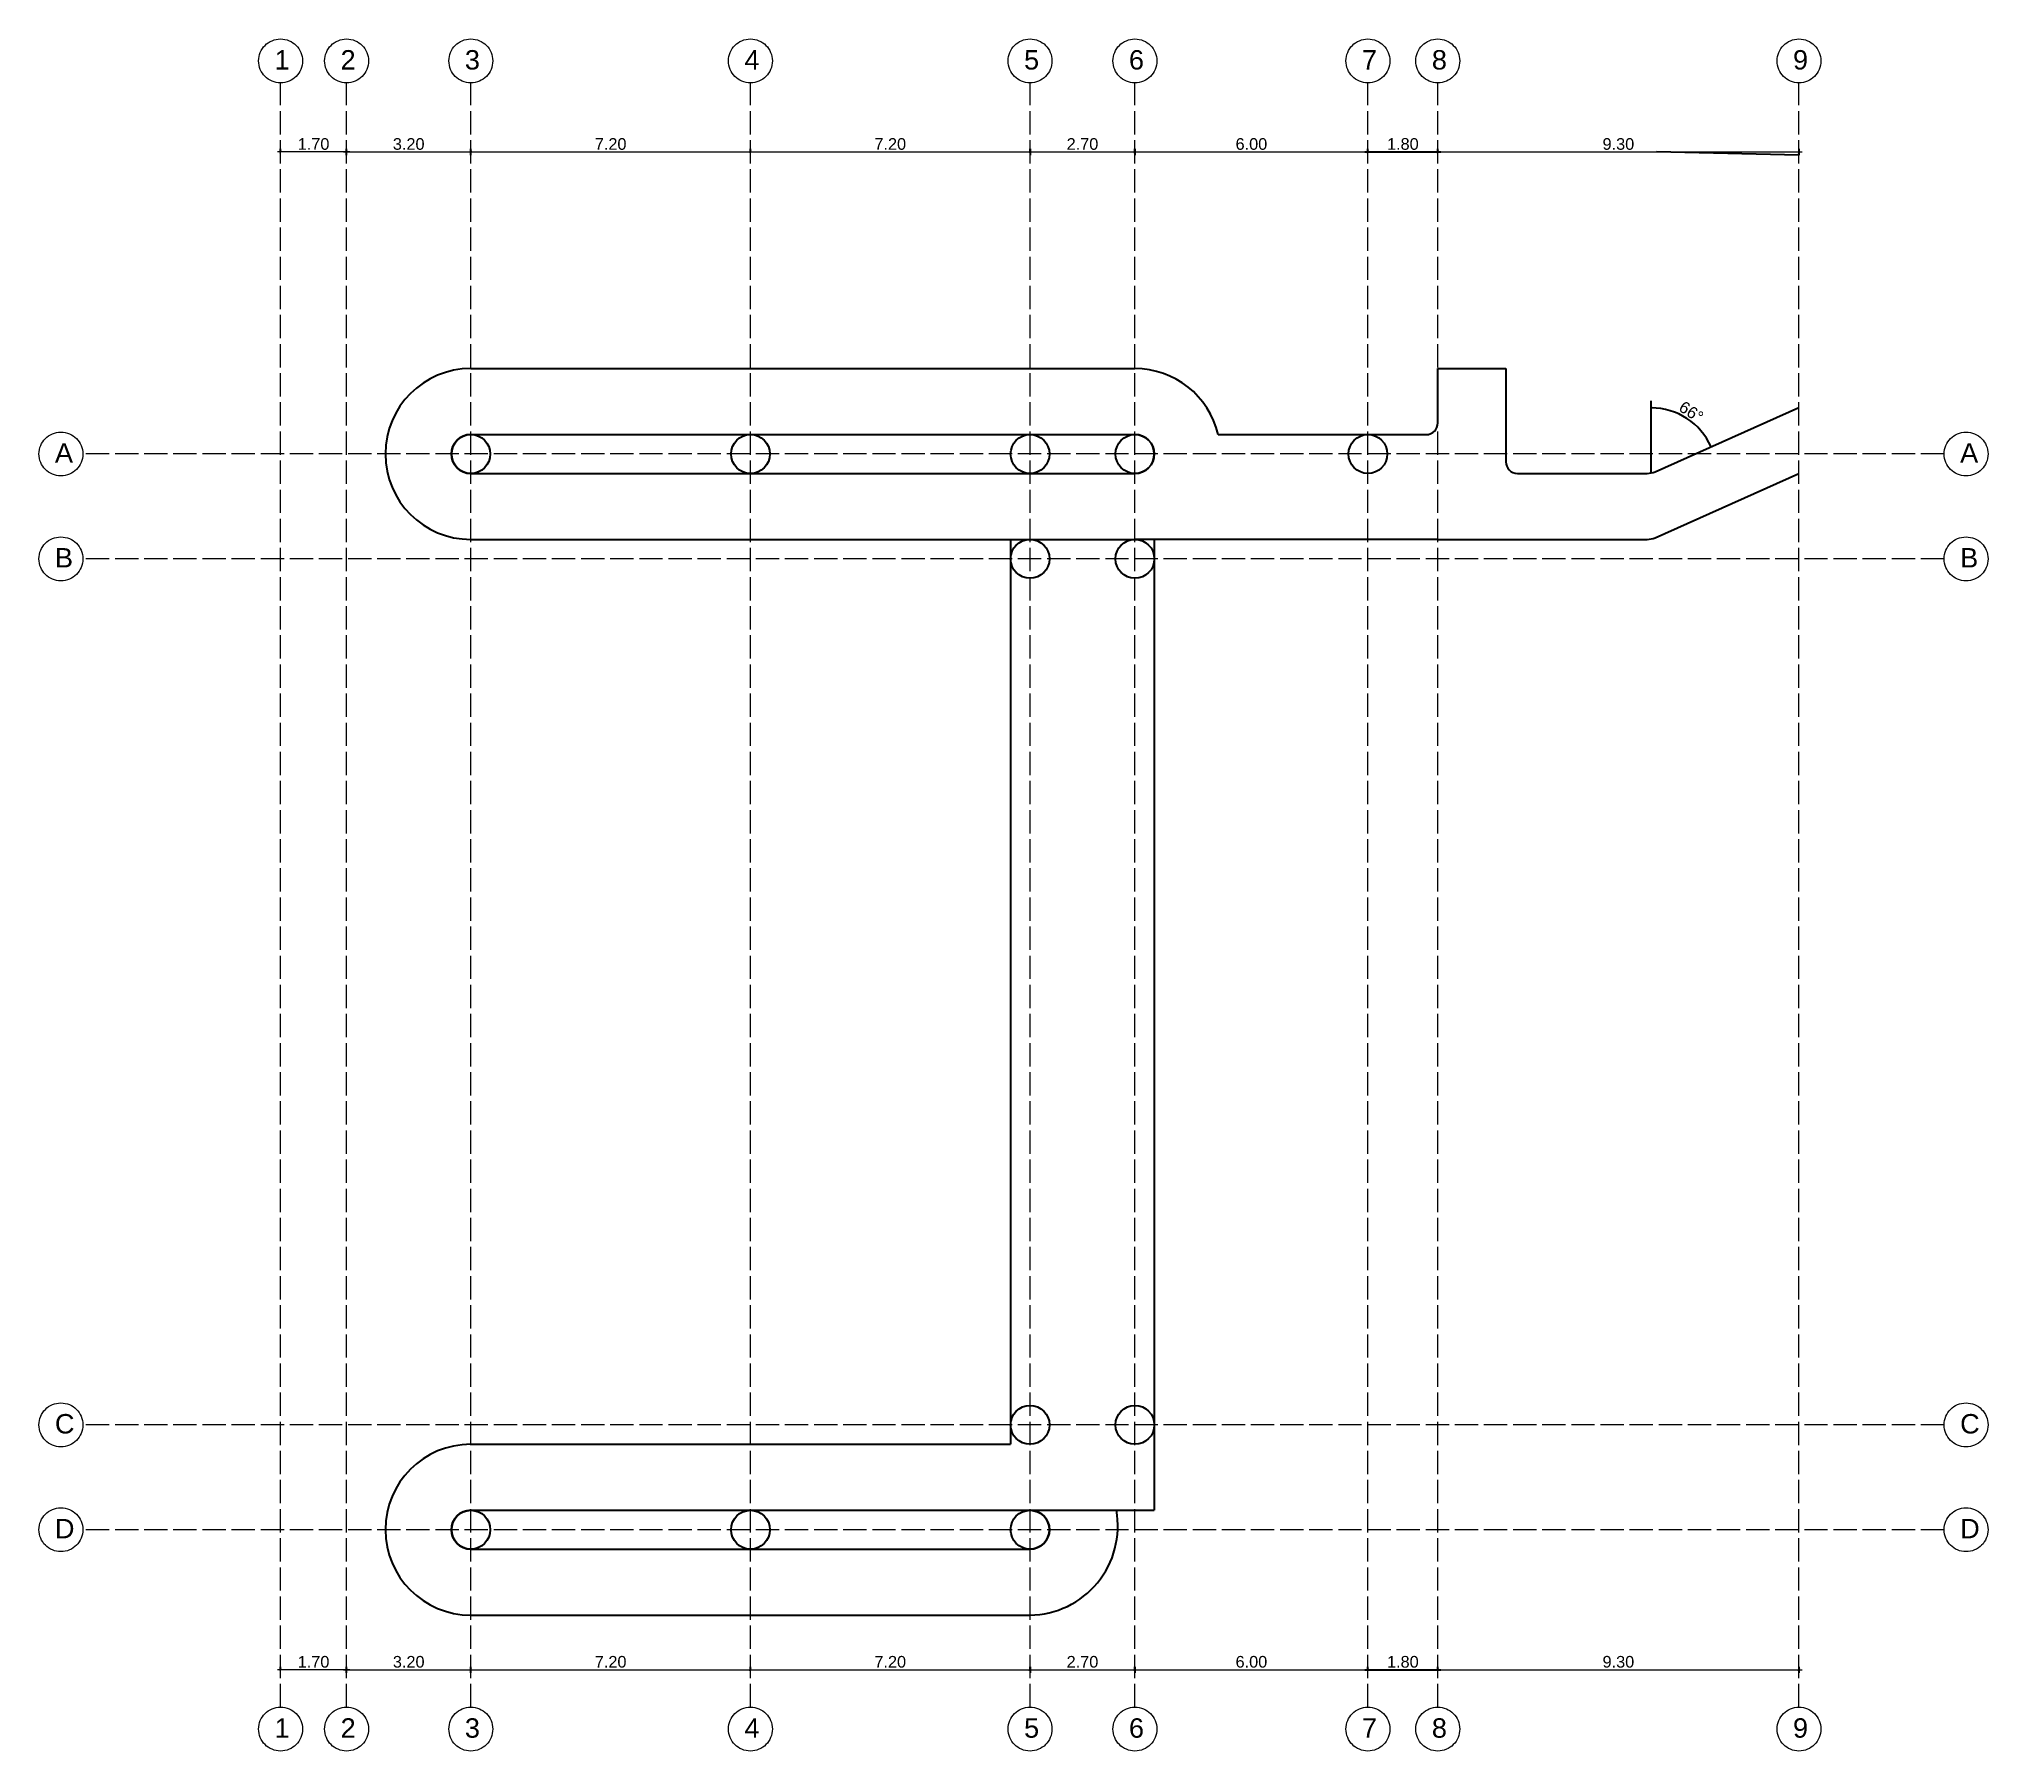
# Model space of a CAD drawing. Header units: millimetres. Extents: x 1985 to 5136, y 1737 to 3916.
# Drawn here: x 2385.1 to 2435.3, y 1935.4 to 1979.5 of the extents above; entities that cross this region are included whole.
import ezdxf

# ---------------------------------------------------------------- set-up
doc = ezdxf.new("R2010")
doc.units = ezdxf.units.MM
doc.linetypes.add('ACAD_ISO02W100', pattern=[15, 12, -3])
for name, color, linetype in [('Columnas', 3, 'Continuous'), ('EJES', 3, 'Continuous'), ('Puente', 6, 'Continuous')]:
    doc.layers.add(name, color=color, linetype=linetype)
doc.layers.add('Cotas', color=1, linetype='Continuous', lineweight=9)
doc.layers.add('Guias', color=5, linetype='ACAD_ISO02W100', lineweight=5)
doc.styles.add('arial', font='arial.ttf')
doc.styles.get("Standard").update_dxf_attribs({"font": 'arial.ttf'})
doc.dimstyles.new('FINAL', dxfattribs={"dimtxt": 0.3, "dimasz": 0.06, "dimexe": 0.08, "dimexo": 0.08, "dimgap": 0.05, "dimtad": 1, "dimzin": 5, "dimdsep": 46, "dimtxsty": 'arial', "dimblk1": 'ARCHTICK', "dimblk2": 'ARCHTICK', "dimsah": 1, "dimcen": 0.08, "dimdle": 0.08, "dimclrd": 1, "dimclre": 1, "dimclrt": 1, "dimadec": 0, "dimazin": 0, "dimtfac": 1, "dimtix": 1, "dimtofl": 0, "dimtmove": 2, "dimatfit": 3, "dimldrblk": 'ARCHTICK', "dimfxl": 0.08, "dimfxlon": 1, "dimtvp": 1, "dimtolj": 1, "dimtzin": 1, "dimlwd": -1, "dimarcsym": 0})

msp = doc.modelspace()

# ---------------------------------------------------------------- texts
at = {"layer": 'Guias', "color": 240, "true_color": 0xed1f24, "char_height": 0.5, "attachment_point": 1}
for s, insert in [('1', (2391.181, 1979.213)), ('2', (2392.881, 1979.213)), ('3', (2396.081, 1979.213)), ('4', (2403.281, 1979.213)), ('5', (2410.481, 1979.213)), ('6', (2413.181, 1979.213)), ('7', (2419.181, 1979.213)), ('8', (2420.981, 1979.213)), ('9', (2430.281, 1979.213)), ('A', (2385.525, 1969.091)), ('A', (2434.585, 1969.091)), ('B', (2385.525, 1966.391)), ('B', (2434.585, 1966.391)), ('C', (2385.525, 1944.091)), ('C', (2434.585, 1944.091)), ('D', (2385.525, 1941.391)), ('D', (2434.585, 1941.391)), ('1', (2391.181, 1936.257)), ('2', (2392.881, 1936.257)), ('3', (2396.081, 1936.257)), ('4', (2403.281, 1936.257)), ('5', (2410.481, 1936.257)), ('6', (2413.181, 1936.257)), ('7', (2419.181, 1936.257)), ('8', (2420.981, 1936.257)), ('9', (2430.281, 1936.257))]:
    msp.add_mtext_dynamic_manual_height_columns(s, width=0.46928, gutter_width=1, heights=[0], dxfattribs=dict(at, insert=insert))

# ---------------------------------------------------------------- blocks, each defined once
blk = doc.blocks.new('_ArchTick')
at = {"layer": 'EJES', "color": 0, "linetype": 'Continuous', "lineweight": 0, "const_width": 0.15}
blk.add_lwpolyline([(-0.5, -0.5), (0.5, 0.5)], dxfattribs=at)
blk = doc.blocks.new('*D113')
at = {"layer": 'Cotas', "color": 1, "transparency": 16777216}
blk.add_line((2392.955, 1937.506), (2396.315, 1937.506), dxfattribs=at)
at = {"layer": 'Cotas', "color": 1, "lineweight": -2, "transparency": 16777216}
for p, q in [((2393.035, 1937.426), (2393.035, 1937.586)), ((2396.235, 1937.426), (2396.235, 1937.586))]:
    blk.add_line(p, q, dxfattribs=at)
at = {"layer": 'Defpoints', "color": 0}
for p in [(2396.235, 1937.506), (2393.035, 1937.28), (2396.235, 1937.28)]:
    blk.add_point(p, dxfattribs=at)
at = {"layer": 'Cotas', "color": 1, "transparency": 16777216, "xscale": 0.06, "yscale": 0.06, "zscale": 0.06, "rotation": 180}
blk.add_blockref('_ArchTick', (2393.035, 1937.506), dxfattribs=at)
at = {"layer": 'Cotas', "color": 1, "transparency": 16777216, "xscale": 0.06, "yscale": 0.06, "zscale": 0.06}
blk.add_blockref('_ArchTick', (2396.235, 1937.506), dxfattribs=at)
at = {"layer": 'Cotas', "color": 1, "transparency": 16777216, "insert": (2394.635, 1937.71), "char_height": 0.3, "attachment_point": 5, "style": 'arial'}
blk.add_mtext('\\A1;3.20', dxfattribs=at)
blk = doc.blocks.new('*D114')
at = {"layer": 'Cotas', "color": 1, "transparency": 16777216}
blk.add_line((2393.115, 1937.506), (2391.255, 1937.506), dxfattribs=at)
at = {"layer": 'Cotas', "color": 1, "lineweight": -2, "transparency": 16777216}
for p, q in [((2391.335, 1937.506), (2391.335, 1937.586)), ((2393.035, 1937.506), (2393.035, 1937.586))]:
    blk.add_line(p, q, dxfattribs=at)
at = {"layer": 'Defpoints', "color": 0}
for p in [(2391.335, 1937.506), (2391.335, 1937.506), (2393.035, 1937.506)]:
    blk.add_point(p, dxfattribs=at)
at = {"layer": 'Cotas', "color": 1, "transparency": 16777216, "xscale": 0.06, "yscale": 0.06, "zscale": 0.06, "rotation": 180}
blk.add_blockref('_ArchTick', (2391.335, 1937.506), dxfattribs=at)
at = {"layer": 'Cotas', "color": 1, "transparency": 16777216, "xscale": 0.06, "yscale": 0.06, "zscale": 0.06}
blk.add_blockref('_ArchTick', (2393.035, 1937.506), dxfattribs=at)
at = {"layer": 'Cotas', "color": 1, "transparency": 16777216, "insert": (2392.185, 1937.71), "char_height": 0.3, "attachment_point": 5, "style": 'arial'}
blk.add_mtext('\\A1;1.70', dxfattribs=at)
blk = doc.blocks.new('*D115')
at = {"layer": 'Cotas', "color": 1, "transparency": 16777216}
blk.add_line((2396.155, 1937.506), (2403.515, 1937.506), dxfattribs=at)
at = {"layer": 'Cotas', "color": 1, "lineweight": -2, "transparency": 16777216}
for p, q in [((2396.235, 1937.506), (2396.235, 1937.586)), ((2403.435, 1937.506), (2403.435, 1937.586))]:
    blk.add_line(p, q, dxfattribs=at)
at = {"layer": 'Defpoints', "color": 0}
for p in [(2396.235, 1937.506), (2403.435, 1937.506), (2403.435, 1937.506)]:
    blk.add_point(p, dxfattribs=at)
at = {"layer": 'Cotas', "color": 1, "transparency": 16777216, "xscale": 0.06, "yscale": 0.06, "zscale": 0.06, "rotation": 180}
blk.add_blockref('_ArchTick', (2396.235, 1937.506), dxfattribs=at)
at = {"layer": 'Cotas', "color": 1, "transparency": 16777216, "xscale": 0.06, "yscale": 0.06, "zscale": 0.06}
blk.add_blockref('_ArchTick', (2403.435, 1937.506), dxfattribs=at)
at = {"layer": 'Cotas', "color": 1, "transparency": 16777216, "insert": (2399.835, 1937.71), "char_height": 0.3, "attachment_point": 5, "style": 'arial'}
blk.add_mtext('\\A1;7.20', dxfattribs=at)
blk = doc.blocks.new('*D116')
at = {"layer": 'Defpoints', "color": 0}
for p in [(2419.335, 1937.506), (2421.135, 1937.506), (2421.135, 1937.506)]:
    blk.add_point(p, dxfattribs=at)
at = {"layer": 'Puente', "color": 1, "transparency": 16777216}
blk.add_line((2419.255, 1937.506), (2421.215, 1937.506), dxfattribs=at)
at = {"layer": 'Puente', "color": 1, "lineweight": -2, "transparency": 16777216}
for p, q in [((2419.335, 1937.506), (2419.335, 1937.586)), ((2421.135, 1937.506), (2421.135, 1937.586))]:
    blk.add_line(p, q, dxfattribs=at)
at = {"layer": 'Puente', "color": 1, "transparency": 16777216, "xscale": 0.06, "yscale": 0.06, "zscale": 0.06, "rotation": 180}
blk.add_blockref('_ArchTick', (2419.335, 1937.506), dxfattribs=at)
at = {"layer": 'Puente', "color": 1, "transparency": 16777216, "xscale": 0.06, "yscale": 0.06, "zscale": 0.06}
blk.add_blockref('_ArchTick', (2421.135, 1937.506), dxfattribs=at)
at = {"layer": 'Puente', "color": 1, "transparency": 16777216, "insert": (2420.235, 1937.71), "char_height": 0.3, "attachment_point": 5, "style": 'arial'}
blk.add_mtext('\\A1;1.80', dxfattribs=at)
blk = doc.blocks.new('*D101')
at = {"layer": 'Cotas', "color": 1, "transparency": 16777216}
blk.add_line((2403.355, 1937.506), (2410.715, 1937.506), dxfattribs=at)
at = {"layer": 'Cotas', "color": 1, "lineweight": -2, "transparency": 16777216}
for p, q in [((2403.435, 1937.506), (2403.435, 1937.586)), ((2410.635, 1937.586), (2410.635, 1937.426))]:
    blk.add_line(p, q, dxfattribs=at)
at = {"layer": 'Defpoints', "color": 0}
for p in [(2410.635, 1938.334), (2403.435, 1937.506), (2410.635, 1937.506)]:
    blk.add_point(p, dxfattribs=at)
at = {"layer": 'Cotas', "color": 1, "transparency": 16777216, "xscale": 0.06, "yscale": 0.06, "zscale": 0.06, "rotation": 180}
blk.add_blockref('_ArchTick', (2403.435, 1937.506), dxfattribs=at)
at = {"layer": 'Cotas', "color": 1, "transparency": 16777216, "xscale": 0.06, "yscale": 0.06, "zscale": 0.06}
blk.add_blockref('_ArchTick', (2410.635, 1937.506), dxfattribs=at)
at = {"layer": 'Cotas', "color": 1, "transparency": 16777216, "insert": (2407.035, 1937.71), "char_height": 0.3, "attachment_point": 5, "style": 'arial'}
blk.add_mtext('\\A1;7.20', dxfattribs=at)
blk = doc.blocks.new('*D102')
at = {"layer": 'Cotas', "color": 1, "transparency": 16777216}
blk.add_line((2410.555, 1937.506), (2413.415, 1937.506), dxfattribs=at)
at = {"layer": 'Cotas', "color": 1, "lineweight": -2, "transparency": 16777216}
for p, q in [((2410.635, 1937.506), (2410.635, 1937.586)), ((2413.335, 1937.586), (2413.335, 1937.426))]:
    blk.add_line(p, q, dxfattribs=at)
at = {"layer": 'Defpoints', "color": 0}
for p in [(2413.335, 1938.334), (2410.635, 1937.506), (2413.335, 1937.506)]:
    blk.add_point(p, dxfattribs=at)
at = {"layer": 'Cotas', "color": 1, "transparency": 16777216, "xscale": 0.06, "yscale": 0.06, "zscale": 0.06, "rotation": 180}
blk.add_blockref('_ArchTick', (2410.635, 1937.506), dxfattribs=at)
at = {"layer": 'Cotas', "color": 1, "transparency": 16777216, "xscale": 0.06, "yscale": 0.06, "zscale": 0.06}
blk.add_blockref('_ArchTick', (2413.335, 1937.506), dxfattribs=at)
at = {"layer": 'Cotas', "color": 1, "transparency": 16777216, "insert": (2411.985, 1937.71), "char_height": 0.3, "attachment_point": 5, "style": 'arial'}
blk.add_mtext('\\A1;2.70', dxfattribs=at)
blk = doc.blocks.new('*D103')
at = {"layer": 'Cotas', "color": 1, "transparency": 16777216}
blk.add_line((2413.255, 1937.506), (2419.415, 1937.506), dxfattribs=at)
at = {"layer": 'Cotas', "color": 1, "lineweight": -2, "transparency": 16777216}
for p, q in [((2413.335, 1937.506), (2413.335, 1937.586)), ((2419.335, 1937.506), (2419.335, 1937.586))]:
    blk.add_line(p, q, dxfattribs=at)
at = {"layer": 'Defpoints', "color": 0}
for p in [(2413.335, 1937.506), (2419.335, 1937.506), (2419.335, 1937.506)]:
    blk.add_point(p, dxfattribs=at)
at = {"layer": 'Cotas', "color": 1, "transparency": 16777216, "xscale": 0.06, "yscale": 0.06, "zscale": 0.06, "rotation": 180}
blk.add_blockref('_ArchTick', (2413.335, 1937.506), dxfattribs=at)
at = {"layer": 'Cotas', "color": 1, "transparency": 16777216, "xscale": 0.06, "yscale": 0.06, "zscale": 0.06}
blk.add_blockref('_ArchTick', (2419.335, 1937.506), dxfattribs=at)
at = {"layer": 'Cotas', "color": 1, "transparency": 16777216, "insert": (2416.335, 1937.71), "char_height": 0.3, "attachment_point": 5, "style": 'arial'}
blk.add_mtext('\\A1;6.00', dxfattribs=at)
blk = doc.blocks.new('*D104')
at = {"layer": 'Cotas', "color": 1, "transparency": 16777216}
blk.add_line((2421.055, 1937.506), (2430.515, 1937.506), dxfattribs=at)
at = {"layer": 'Cotas', "color": 1, "lineweight": -2, "transparency": 16777216}
for p, q in [((2421.135, 1937.506), (2421.135, 1937.586)), ((2430.435, 1937.586), (2430.435, 1937.426))]:
    blk.add_line(p, q, dxfattribs=at)
at = {"layer": 'Defpoints', "color": 0}
for p in [(2430.435, 1938.334), (2421.135, 1937.506), (2430.435, 1937.506)]:
    blk.add_point(p, dxfattribs=at)
at = {"layer": 'Cotas', "color": 1, "transparency": 16777216, "xscale": 0.06, "yscale": 0.06, "zscale": 0.06, "rotation": 180}
blk.add_blockref('_ArchTick', (2421.135, 1937.506), dxfattribs=at)
at = {"layer": 'Cotas', "color": 1, "transparency": 16777216, "xscale": 0.06, "yscale": 0.06, "zscale": 0.06}
blk.add_blockref('_ArchTick', (2430.435, 1937.506), dxfattribs=at)
at = {"layer": 'Cotas', "color": 1, "transparency": 16777216, "insert": (2425.785, 1937.71), "char_height": 0.3, "attachment_point": 5, "style": 'arial'}
blk.add_mtext('\\A1;9.30', dxfattribs=at)
blk = doc.blocks.new('*D105')
at = {"layer": 'Cotas', "color": 1, "transparency": 16777216}
blk.add_line((2392.955, 1976.59), (2396.315, 1976.59), dxfattribs=at)
at = {"layer": 'Cotas', "color": 1, "lineweight": -2, "transparency": 16777216}
for p, q in [((2393.035, 1976.51), (2393.035, 1976.67)), ((2396.235, 1976.51), (2396.235, 1976.67))]:
    blk.add_line(p, q, dxfattribs=at)
at = {"layer": 'Defpoints', "color": 0}
for p in [(2396.235, 1976.59), (2393.035, 1976.365), (2396.235, 1976.365)]:
    blk.add_point(p, dxfattribs=at)
at = {"layer": 'Cotas', "color": 1, "transparency": 16777216, "xscale": 0.06, "yscale": 0.06, "zscale": 0.06, "rotation": 180}
blk.add_blockref('_ArchTick', (2393.035, 1976.59), dxfattribs=at)
at = {"layer": 'Cotas', "color": 1, "transparency": 16777216, "xscale": 0.06, "yscale": 0.06, "zscale": 0.06}
blk.add_blockref('_ArchTick', (2396.235, 1976.59), dxfattribs=at)
at = {"layer": 'Cotas', "color": 1, "transparency": 16777216, "insert": (2394.635, 1976.794), "char_height": 0.3, "attachment_point": 5, "style": 'arial'}
blk.add_mtext('\\A1;3.20', dxfattribs=at)
blk = doc.blocks.new('*D106')
at = {"layer": 'Cotas', "color": 1, "transparency": 16777216}
blk.add_line((2393.115, 1976.59), (2391.255, 1976.59), dxfattribs=at)
at = {"layer": 'Cotas', "color": 1, "lineweight": -2, "transparency": 16777216}
for p, q in [((2391.335, 1976.59), (2391.335, 1976.67)), ((2393.035, 1976.59), (2393.035, 1976.67))]:
    blk.add_line(p, q, dxfattribs=at)
at = {"layer": 'Defpoints', "color": 0}
for p in [(2391.335, 1976.59), (2391.335, 1976.59), (2393.035, 1976.59)]:
    blk.add_point(p, dxfattribs=at)
at = {"layer": 'Cotas', "color": 1, "transparency": 16777216, "xscale": 0.06, "yscale": 0.06, "zscale": 0.06, "rotation": 180}
blk.add_blockref('_ArchTick', (2391.335, 1976.59), dxfattribs=at)
at = {"layer": 'Cotas', "color": 1, "transparency": 16777216, "xscale": 0.06, "yscale": 0.06, "zscale": 0.06}
blk.add_blockref('_ArchTick', (2393.035, 1976.59), dxfattribs=at)
at = {"layer": 'Cotas', "color": 1, "transparency": 16777216, "insert": (2392.185, 1976.794), "char_height": 0.3, "attachment_point": 5, "style": 'arial'}
blk.add_mtext('\\A1;1.70', dxfattribs=at)
blk = doc.blocks.new('*D107')
at = {"layer": 'Cotas', "color": 1, "transparency": 16777216}
blk.add_line((2396.155, 1976.59), (2403.515, 1976.59), dxfattribs=at)
at = {"layer": 'Cotas', "color": 1, "lineweight": -2, "transparency": 16777216}
for p, q in [((2396.235, 1976.59), (2396.235, 1976.67)), ((2403.435, 1976.59), (2403.435, 1976.67))]:
    blk.add_line(p, q, dxfattribs=at)
at = {"layer": 'Defpoints', "color": 0}
for p in [(2396.235, 1976.59), (2403.435, 1976.59), (2403.435, 1976.59)]:
    blk.add_point(p, dxfattribs=at)
at = {"layer": 'Cotas', "color": 1, "transparency": 16777216, "xscale": 0.06, "yscale": 0.06, "zscale": 0.06, "rotation": 180}
blk.add_blockref('_ArchTick', (2396.235, 1976.59), dxfattribs=at)
at = {"layer": 'Cotas', "color": 1, "transparency": 16777216, "xscale": 0.06, "yscale": 0.06, "zscale": 0.06}
blk.add_blockref('_ArchTick', (2403.435, 1976.59), dxfattribs=at)
at = {"layer": 'Cotas', "color": 1, "transparency": 16777216, "insert": (2399.835, 1976.794), "char_height": 0.3, "attachment_point": 5, "style": 'arial'}
blk.add_mtext('\\A1;7.20', dxfattribs=at)
blk = doc.blocks.new('*D108')
at = {"layer": 'Defpoints', "color": 0}
for p in [(2419.335, 1976.59), (2421.135, 1976.59), (2421.135, 1976.59)]:
    blk.add_point(p, dxfattribs=at)
at = {"layer": 'Puente', "color": 1, "transparency": 16777216}
blk.add_line((2419.255, 1976.59), (2421.215, 1976.59), dxfattribs=at)
at = {"layer": 'Puente', "color": 1, "lineweight": -2, "transparency": 16777216}
for p, q in [((2419.335, 1976.59), (2419.335, 1976.67)), ((2421.135, 1976.59), (2421.135, 1976.67))]:
    blk.add_line(p, q, dxfattribs=at)
at = {"layer": 'Puente', "color": 1, "transparency": 16777216, "xscale": 0.06, "yscale": 0.06, "zscale": 0.06, "rotation": 180}
blk.add_blockref('_ArchTick', (2419.335, 1976.59), dxfattribs=at)
at = {"layer": 'Puente', "color": 1, "transparency": 16777216, "xscale": 0.06, "yscale": 0.06, "zscale": 0.06}
blk.add_blockref('_ArchTick', (2421.135, 1976.59), dxfattribs=at)
at = {"layer": 'Puente', "color": 1, "transparency": 16777216, "insert": (2420.235, 1976.794), "char_height": 0.3, "attachment_point": 5, "style": 'arial'}
blk.add_mtext('\\A1;1.80', dxfattribs=at)
blk = doc.blocks.new('*D109')
at = {"layer": 'Cotas', "color": 1, "transparency": 16777216}
blk.add_line((2403.355, 1976.59), (2410.715, 1976.59), dxfattribs=at)
at = {"layer": 'Cotas', "color": 1, "lineweight": -2, "transparency": 16777216}
for p, q in [((2403.435, 1976.59), (2403.435, 1976.67)), ((2410.635, 1976.67), (2410.635, 1976.51))]:
    blk.add_line(p, q, dxfattribs=at)
at = {"layer": 'Defpoints', "color": 0}
for p in [(2410.635, 1977.419), (2403.435, 1976.59), (2410.635, 1976.59)]:
    blk.add_point(p, dxfattribs=at)
at = {"layer": 'Cotas', "color": 1, "transparency": 16777216, "xscale": 0.06, "yscale": 0.06, "zscale": 0.06, "rotation": 180}
blk.add_blockref('_ArchTick', (2403.435, 1976.59), dxfattribs=at)
at = {"layer": 'Cotas', "color": 1, "transparency": 16777216, "xscale": 0.06, "yscale": 0.06, "zscale": 0.06}
blk.add_blockref('_ArchTick', (2410.635, 1976.59), dxfattribs=at)
at = {"layer": 'Cotas', "color": 1, "transparency": 16777216, "insert": (2407.035, 1976.794), "char_height": 0.3, "attachment_point": 5, "style": 'arial'}
blk.add_mtext('\\A1;7.20', dxfattribs=at)
blk = doc.blocks.new('*D110')
at = {"layer": 'Cotas', "color": 1, "transparency": 16777216}
blk.add_line((2410.555, 1976.59), (2413.415, 1976.59), dxfattribs=at)
at = {"layer": 'Cotas', "color": 1, "lineweight": -2, "transparency": 16777216}
for p, q in [((2410.635, 1976.59), (2410.635, 1976.67)), ((2413.335, 1976.67), (2413.335, 1976.51))]:
    blk.add_line(p, q, dxfattribs=at)
at = {"layer": 'Defpoints', "color": 0}
for p in [(2413.335, 1977.419), (2410.635, 1976.59), (2413.335, 1976.59)]:
    blk.add_point(p, dxfattribs=at)
at = {"layer": 'Cotas', "color": 1, "transparency": 16777216, "xscale": 0.06, "yscale": 0.06, "zscale": 0.06, "rotation": 180}
blk.add_blockref('_ArchTick', (2410.635, 1976.59), dxfattribs=at)
at = {"layer": 'Cotas', "color": 1, "transparency": 16777216, "xscale": 0.06, "yscale": 0.06, "zscale": 0.06}
blk.add_blockref('_ArchTick', (2413.335, 1976.59), dxfattribs=at)
at = {"layer": 'Cotas', "color": 1, "transparency": 16777216, "insert": (2411.985, 1976.794), "char_height": 0.3, "attachment_point": 5, "style": 'arial'}
blk.add_mtext('\\A1;2.70', dxfattribs=at)
blk = doc.blocks.new('*D111')
at = {"layer": 'Cotas', "color": 1, "transparency": 16777216}
blk.add_line((2413.255, 1976.59), (2419.415, 1976.59), dxfattribs=at)
at = {"layer": 'Cotas', "color": 1, "lineweight": -2, "transparency": 16777216}
for p, q in [((2413.335, 1976.59), (2413.335, 1976.67)), ((2419.335, 1976.59), (2419.335, 1976.67))]:
    blk.add_line(p, q, dxfattribs=at)
at = {"layer": 'Defpoints', "color": 0}
for p in [(2413.335, 1976.59), (2419.335, 1976.59), (2419.335, 1976.59)]:
    blk.add_point(p, dxfattribs=at)
at = {"layer": 'Cotas', "color": 1, "transparency": 16777216, "xscale": 0.06, "yscale": 0.06, "zscale": 0.06, "rotation": 180}
blk.add_blockref('_ArchTick', (2413.335, 1976.59), dxfattribs=at)
at = {"layer": 'Cotas', "color": 1, "transparency": 16777216, "xscale": 0.06, "yscale": 0.06, "zscale": 0.06}
blk.add_blockref('_ArchTick', (2419.335, 1976.59), dxfattribs=at)
at = {"layer": 'Cotas', "color": 1, "transparency": 16777216, "insert": (2416.335, 1976.794), "char_height": 0.3, "attachment_point": 5, "style": 'arial'}
blk.add_mtext('\\A1;6.00', dxfattribs=at)
blk = doc.blocks.new('*D112')
at = {"layer": 'Cotas', "color": 1, "transparency": 16777216}
blk.add_line((2421.055, 1976.59), (2430.515, 1976.59), dxfattribs=at)
at = {"layer": 'Cotas', "color": 1, "lineweight": -2, "transparency": 16777216}
for p, q in [((2421.135, 1976.59), (2421.135, 1976.67)), ((2430.435, 1976.67), (2430.435, 1976.51))]:
    blk.add_line(p, q, dxfattribs=at)
at = {"layer": 'Defpoints', "color": 0}
for p in [(2430.435, 1977.419), (2421.135, 1976.59), (2430.435, 1976.59)]:
    blk.add_point(p, dxfattribs=at)
at = {"layer": 'Cotas', "color": 1, "transparency": 16777216, "xscale": 0.06, "yscale": 0.06, "zscale": 0.06, "rotation": 180}
blk.add_blockref('_ArchTick', (2421.135, 1976.59), dxfattribs=at)
at = {"layer": 'Cotas', "color": 1, "transparency": 16777216, "xscale": 0.06, "yscale": 0.06, "zscale": 0.06}
blk.add_blockref('_ArchTick', (2430.435, 1976.59), dxfattribs=at)
at = {"layer": 'Cotas', "color": 1, "transparency": 16777216, "insert": (2425.785, 1976.794), "char_height": 0.3, "attachment_point": 5, "style": 'arial'}
blk.add_mtext('\\A1;9.30', dxfattribs=at)
blk = doc.blocks.new('*D117')
at = {"layer": 'Defpoints', "color": 0}
for p in [(2426.633, 1970.178), (2430.435, 1970.013), (2427.803, 1969.527), (2426.633, 1968.324), (2426.732, 1968.357)]:
    blk.add_point(p, dxfattribs=at)
at = {"layer": 'Puente', "color": 1, "transparency": 16777216}
blk.add_arc((2426.633, 1968.312), 1.687, 24.1022, 90, dxfattribs=at)
at = {"layer": 'Puente', "color": 1, "transparency": 16777216, "xscale": 0.06, "yscale": 0.06, "zscale": 0.06}
for p, rotation in [((2426.633, 1969.999), 179.999999999988), ((2428.173, 1969.001), 294.10223450116)]:
    blk.add_blockref('_ArchTick', p, dxfattribs=dict(at, rotation=rotation))
at = {"layer": 'Puente', "color": 1, "transparency": 16777216, "insert": (2427.661, 1969.898), "char_height": 0.3, "attachment_point": 5, "rotation": 327.0511, "style": 'arial'}
blk.add_mtext('\\A1;66°', dxfattribs=at)

# ---------------------------------------------------------------- dimensions: what is measured, and where the dimension line sits
at = {"layer": 'Cotas'}
for base, p1, p2, picture, middle in [((2391.335, 1976.59), (2393.035, 1976.59), (2391.335, 1976.59), '*D106', (2392.185, 1976.794)), ((2396.235, 1976.59), (2393.035, 1976.365), (2396.235, 1976.365), '*D105', (2394.635, 1976.794)), ((2403.435, 1976.59), (2396.235, 1976.59), (2403.435, 1976.59), '*D107', (2399.835, 1976.794)), ((2410.635, 1976.59), (2403.435, 1976.59), (2410.635, 1977.419), '*D109', (2407.035, 1976.794)), ((2413.335, 1976.59), (2410.635, 1976.59), (2413.335, 1977.419), '*D110', (2411.985, 1976.794)), ((2419.335, 1976.59), (2413.335, 1976.59), (2419.335, 1976.59), '*D111', (2416.335, 1976.794)), ((2430.435, 1976.59), (2421.135, 1976.59), (2430.435, 1977.419), '*D112', (2425.785, 1976.794)), ((2410.635, 1937.506), (2403.435, 1937.506), (2410.635, 1938.334), '*D101', (2407.035, 1937.71)), ((2413.335, 1937.506), (2410.635, 1937.506), (2413.335, 1938.334), '*D102', (2411.985, 1937.71)), ((2430.435, 1937.506), (2421.135, 1937.506), (2430.435, 1938.334), '*D104', (2425.785, 1937.71)), ((2391.335, 1937.506), (2393.035, 1937.506), (2391.335, 1937.506), '*D114', (2392.185, 1937.71)), ((2396.235, 1937.506), (2393.035, 1937.28), (2396.235, 1937.28), '*D113', (2394.635, 1937.71)), ((2403.435, 1937.506), (2396.235, 1937.506), (2403.435, 1937.506), '*D115', (2399.835, 1937.71)), ((2419.335, 1937.506), (2413.335, 1937.506), (2419.335, 1937.506), '*D103', (2416.335, 1937.71))]:
    dim = msp.add_linear_dim(base=base, p1=p1, p2=p2, dimstyle='FINAL', dxfattribs=at)
    dim.commit()
    dim.dimension.update_dxf_attribs({"geometry": picture, "text_midpoint": middle})
at = {"layer": 'Puente'}
for base, p1, p2, picture, middle in [((2421.135, 1976.59), (2419.335, 1976.59), (2421.135, 1976.59), '*D108', (2420.235, 1976.794)), ((2421.135, 1937.506), (2419.335, 1937.506), (2421.135, 1937.506), '*D116', (2420.235, 1937.71))]:
    dim = msp.add_linear_dim(base=base, p1=p1, p2=p2, dimstyle='FINAL', dxfattribs=at)
    dim.commit()
    dim.dimension.update_dxf_attribs({"geometry": picture, "text_midpoint": middle})
dim = msp.add_angular_dim_2l(base=(2427.803, 1969.527), line1=((2426.633, 1968.324), (2426.633, 1970.178)), line2=((2426.732, 1968.357), (2430.435, 1970.013)), dimstyle='FINAL', dxfattribs=at)
dim.commit()
dim.dimension.update_dxf_attribs({"geometry": '*D117', "text_midpoint": (2427.661, 1969.898)})

# ---------------------------------------------------------------- linework, layer by layer
at = {"layer": 'Columnas'}
for centre in [(2396.235, 1968.813), (2403.435, 1968.813), (2410.635, 1968.813), (2413.335, 1968.813), (2419.335, 1968.813), (2410.635, 1966.113), (2413.335, 1966.113), (2410.635, 1943.813), (2413.335, 1943.813), (2396.235, 1941.113), (2403.435, 1941.113), (2410.635, 1941.113)]:
    msp.add_circle(centre, 0.5, dxfattribs=at)
at = {"layer": 'Guias', "ltscale": 0.05}
for p, q in [((2391.335, 1936.544), (2391.335, 1978.37)), ((2393.035, 1936.544), (2393.035, 1978.37)), ((2396.235, 1936.544), (2396.235, 1978.37)), ((2403.435, 1936.544), (2403.435, 1978.37)), ((2410.635, 1936.544), (2410.635, 1978.37)), ((2413.335, 1936.544), (2413.335, 1978.37)), ((2419.335, 1936.544), (2419.335, 1978.37)), ((2421.135, 1936.544), (2421.135, 1978.37)), ((2430.435, 1936.544), (2430.435, 1978.37)), ((2434.174, 1968.813), (2386.244, 1968.813)), ((2434.174, 1966.113), (2386.244, 1966.113)), ((2434.174, 1943.813), (2386.244, 1943.813)), ((2434.174, 1941.113), (2386.244, 1941.113))]:
    msp.add_line(p, q, dxfattribs=at)
at = {"layer": 'Guias'}
for centre in [(2391.335, 1978.935), (2393.035, 1978.935), (2396.235, 1978.935), (2403.435, 1978.935), (2410.635, 1978.935), (2413.335, 1978.935), (2419.335, 1978.935), (2421.135, 1978.935), (2430.435, 1978.935), (2385.679, 1968.813), (2434.738, 1968.813), (2385.679, 1966.113), (2434.738, 1966.113), (2385.679, 1943.813), (2434.738, 1943.813), (2385.679, 1941.113), (2434.738, 1941.113), (2391.335, 1935.979), (2393.035, 1935.979), (2396.235, 1935.979), (2403.435, 1935.979), (2410.635, 1935.979), (2413.335, 1935.979), (2419.335, 1935.979), (2421.135, 1935.979), (2430.435, 1935.979)]:
    msp.add_circle(centre, 0.565, dxfattribs=at)
at = {"layer": 'Puente'}
for p, q in [((2430.435, 1976.51), (2426.768, 1976.59)), ((2396.235, 1971.013), (2413.335, 1971.013)), ((2421.135, 1969.613), (2421.135, 1971.013)), ((2421.135, 1971.013), (2422.885, 1971.013)), ((2422.885, 1971.013), (2422.885, 1968.613)), ((2426.633, 1968.324), (2426.633, 1970.178)), ((2396.235, 1969.313), (2413.335, 1969.313)), ((2415.477, 1969.313), (2420.835, 1969.313)), ((2396.235, 1968.313), (2413.335, 1968.313)), ((2396.235, 1966.613), (2413.335, 1966.613)), ((2410.135, 1966.613), (2410.135, 1943.313)), ((2421.135, 1966.613), (2413.335, 1966.613)), ((2413.835, 1966.613), (2413.835, 1943.313)), ((2396.235, 1943.313), (2410.135, 1943.313)), ((2413.835, 1943.313), (2413.835, 1941.613)), ((2396.235, 1941.613), (2410.635, 1941.613)), ((2410.635, 1941.613), (2413.835, 1941.613)), ((2396.235, 1940.613), (2410.635, 1940.613)), ((2396.235, 1938.913), (2410.635, 1938.913))]:
    msp.add_line(p, q, dxfattribs=at)
for points in [[(2423.185, 1968.313), (2426.528, 1968.313, 0.105555), (2426.732, 1968.357), (2430.435, 1970.013)], [(2421.135, 1966.613), (2426.528, 1966.613, 0.105555), (2426.732, 1966.657), (2430.435, 1968.313)]]:
    msp.add_lwpolyline(points, format="xyb", dxfattribs=at)
for centre, radius, start, end in [((2396.235, 1968.813), 2.2, 90, 270), ((2413.335, 1968.813), 2.2, 13.1366, 90), ((2420.835, 1969.613), 0.3, 270, 0), ((2396.235, 1968.813), 0.5, 90, 270), ((2413.335, 1968.813), 0.5, 270, 90), ((2423.185, 1968.613), 0.3, 180, 270), ((2396.235, 1941.113), 2.2, 90, 270), ((2396.235, 1941.113), 0.5, 90, 270), ((2410.604, 1941.203), 2.29, 270.7824, 10.3214), ((2410.635, 1941.113), 0.5, 270, 90)]:
    msp.add_arc(centre, radius, start, end, dxfattribs=at)

msp.set_redraw_order([(e.dxf.handle, doc.entitydb.next_handle()) for e in msp.query("TEXT MTEXT ATTDEF DIMENSION ARC_DIMENSION")])  # texts and dimensions are drawn at this point

doc.saveas('drawing.dxf')
